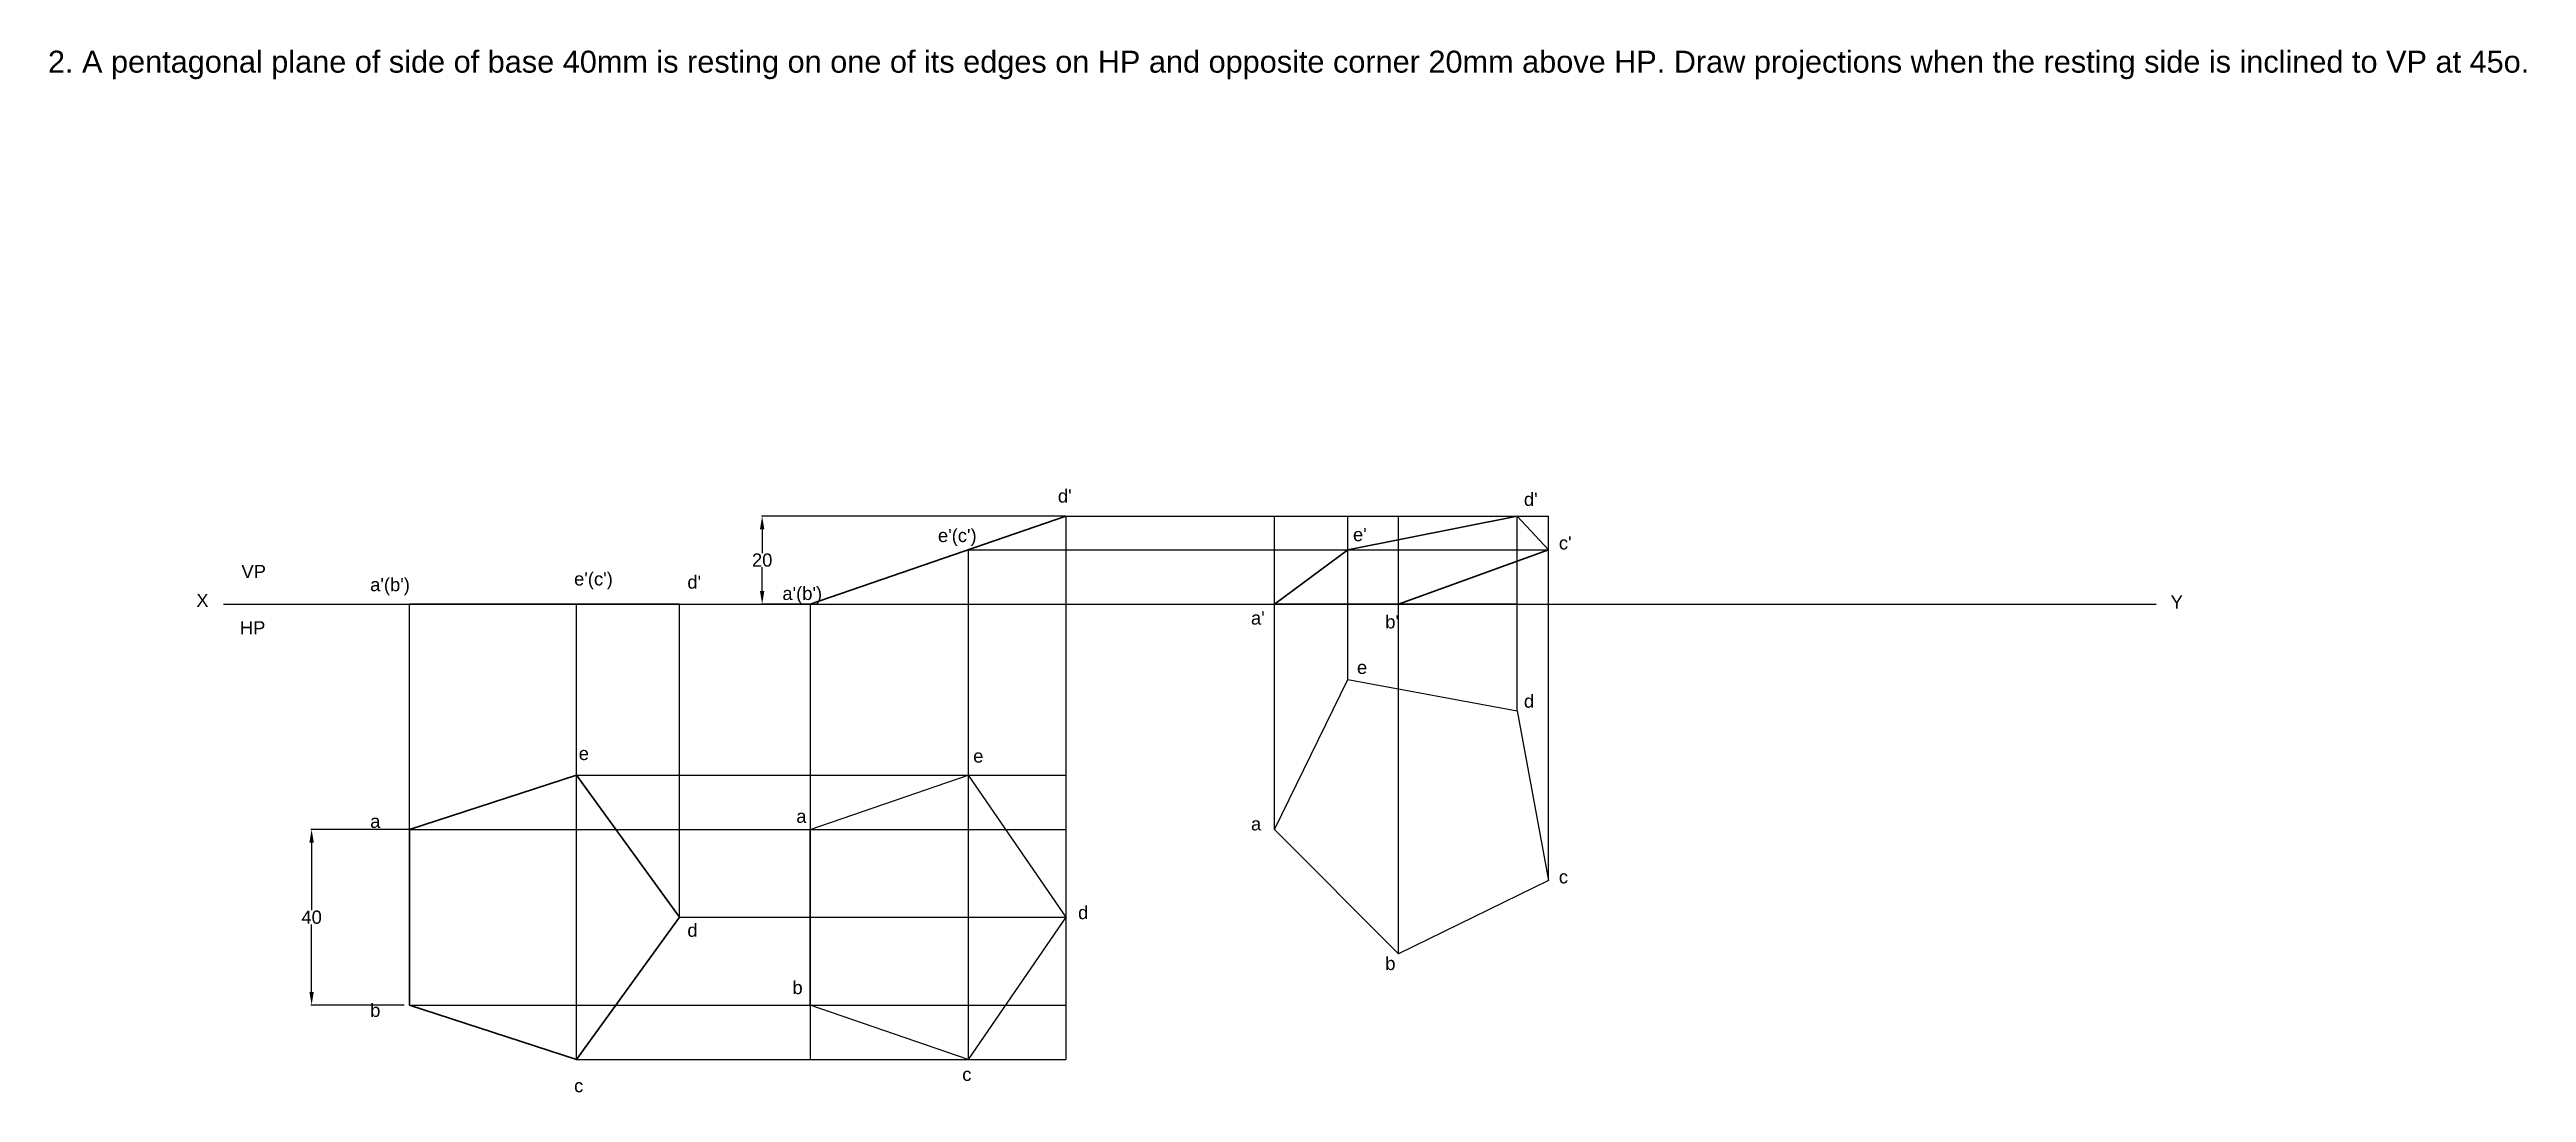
# Model space of a CAD drawing. Header units: inches. Extents: x -121 to 1883, y 50 to 290.
# Drawn here: x 540 to 1104, y 50 to 287 of the extents above; entities that cross this region are included whole.
import ezdxf

# ---------------------------------------------------------------- set-up
doc = ezdxf.new("R2010")
doc.units = ezdxf.units.IN
doc.header["$MEASUREMENT"] = 0
doc.styles.get("Standard").update_dxf_attribs({"font": 'arial.ttf'})
doc.dimstyles.get("Standard").update_dxf_attribs({"dimtxt": 3, "dimasz": 3, "dimexe": 0.18, "dimexo": 0.0625, "dimgap": 0.09, "dimtad": 0, "dimtih": 1, "dimtoh": 1, "dimdec": 0, "dimzin": 0, "dimdsep": 46, "dimtxsty": 'Standard', "dimcen": 0.09, "dimadec": 0, "dimazin": 0, "dimtfac": 1, "dimtdec": 0, "dimtofl": 0, "dimtmove": 0, "dimatfit": 3, "dimfxl": 1, "dimtolj": 1, "dimtzin": 0, "dimarcsym": 0})

msp = doc.modelspace()

# ---------------------------------------------------------------- texts
at = {"insert": (539.85, 287.14), "char_height": 5, "width": 592.7522, "attachment_point": 1}
msp.add_mtext('2. A pentagonal plane of side of base 40mm is resting on one of its edges on HP and opposite corner 20mm above HP. Draw projections when the resting side is inclined to VP at 45o.', dxfattribs=at)
at = {"char_height": 3, "attachment_point": 1}
for s, width, insert in [("d'", 7.8363, (769.92, 187.23)), ("d'", 7.8363, (876.09, 186.47)), ("e'(c')", 7.8363, (742.6, 178.23)), ("e'", 7.8363, (837.15, 178.44)), ("c'", 7.8363, (884.05, 176.53)), ('VP', 11.3583, (583.92, 170.03)), ("a'(b')", 7.8363, (613.25, 167.03)), ("e'(c')", 7.8363, (659.71, 168.34)), ("d'", 7.8363, (685.51, 167.61)), ("a'(b')", 7.8363, (707.15, 165.03)), ('X', 11.3583, (573.64, 163.43)), ("a'", 7.8363, (813.91, 159.43)), ("b'", 7.8363, (844.5, 158.56)), ('Y', 11.3583, (1023.41, 163.07)), ('HP', 11.3583, (583.56, 157.2)), ('e', 7.8363, (838.06, 148.19)), ('d', 7.8363, (876.09, 140.5)), ('e', 7.8363, (660.76, 128.58)), ('e', 7.8363, (750.63, 128.01)), ('a', 7.8363, (710.32, 114.28)), ('a', 7.8363, (613.25, 113.13)), ('a', 7.8363, (813.91, 112.55)), ('c', 7.8363, (884.05, 100.48)), ('d', 7.8363, (774.52, 92.35)), ('d', 7.8363, (685.51, 88.32)), ('b', 7.8363, (844.5, 80.75)), ('b', 7.8363, (709.45, 75.27)), ('b', 7.8363, (613.25, 70.09)), ('c', 7.8363, (659.71, 52.91)), ('c', 7.8363, (748.14, 55.5))]:
    msp.add_mtext_dynamic_manual_height_columns(s, width=width, gutter_width=15, heights=[0], dxfattribs=dict(at, insert=insert))

# ---------------------------------------------------------------- blocks, each defined once
blk = doc.blocks.new('*D3')
at = {"color": 0, "lineweight": -2, "transparency": 16777216}
for p, q in [((622.13, 109.77), (599.73, 109.77)), ((599.91, 106.77), (599.91, 91.39)), ((599.91, 72.77), (599.91, 88.15)), ((621.02, 69.77), (599.73, 69.77))]:
    blk.add_line(p, q, dxfattribs=at)
at = {"color": 0, "transparency": 16777216}
for points in [[(599.41, 106.77), (600.41, 106.77), (599.91, 109.77)], [(599.41, 72.77), (600.41, 72.77), (599.91, 69.77)]]:
    blk.add_solid(points, dxfattribs=at)
at = {"layer": 'Defpoints', "color": 0, "transparency": 16777216}
for p in [(599.91, 109.77), (622.19, 109.77), (621.08, 69.77)]:
    blk.add_point(p, dxfattribs=at)
at = {"color": 0, "transparency": 16777216, "insert": (599.91, 89.77), "char_height": 3, "attachment_point": 5}
blk.add_mtext('\\A1;40', dxfattribs=at)
blk = doc.blocks.new('*D4')
at = {"color": 0, "lineweight": -2, "transparency": 16777216}
for p, q in [((771.64, 181.13), (702.37, 181.13)), ((702.55, 178.13), (702.55, 172.73)), ((702.55, 164.09), (702.55, 169.49)), ((713.44, 161.09), (702.37, 161.09))]:
    blk.add_line(p, q, dxfattribs=at)
at = {"color": 0, "transparency": 16777216}
for points in [[(702.05, 178.13), (703.05, 178.13), (702.55, 181.13)], [(702.05, 164.09), (703.05, 164.09), (702.55, 161.09)]]:
    blk.add_solid(points, dxfattribs=at)
at = {"layer": 'Defpoints', "color": 0, "transparency": 16777216}
for p in [(702.55, 181.13), (771.7, 181.13), (713.5, 161.09)]:
    blk.add_point(p, dxfattribs=at)
at = {"color": 0, "transparency": 16777216, "insert": (702.55, 171.11), "char_height": 3, "attachment_point": 5}
blk.add_mtext('\\A1;20', dxfattribs=at)

# ---------------------------------------------------------------- dimensions: what is measured, and where the dimension line sits
for base, p1, p2, picture, middle in [((702.55, 181.13), (713.5, 161.09), (771.7, 181.13), '*D4', (702.55, 171.11)), ((599.91, 109.77), (621.08, 69.77), (622.19, 109.77), '*D3', (599.91, 89.77))]:
    dim = msp.add_linear_dim(base=base, p1=p1, p2=p2, angle=90, dimstyle='Standard')
    dim.commit()
    dim.dimension.update_dxf_attribs({"geometry": picture, "text_midpoint": middle})

# ---------------------------------------------------------------- linework, layer by layer
at = {"lineweight": 30}
for p, q in [((713.5, 161.09), (771.7, 181.13)), ((874.56, 181.13), (835.96, 173.48)), ((874.56, 181.13), (881.72, 173.48)), ((835.96, 173.48), (819.27, 161.09)), ((881.72, 173.48), (847.55, 161.09)), ((622.19, 161.09), (683.75, 161.09)), ((847.55, 161.09), (819.27, 161.09))]:
    msp.add_line(p, q, dxfattribs=at)
for p, q in [((771.7, 181.13), (771.7, 57.41)), ((771.7, 181.13), (881.72, 181.13)), ((819.27, 109.77), (819.27, 181.13)), ((835.96, 143.94), (835.96, 181.13)), ((847.55, 81.48), (847.55, 181.13)), ((874.56, 136.78), (874.56, 181.13)), ((881.72, 98.18), (881.72, 181.13)), ((749.47, 173.48), (749.47, 57.41)), ((749.47, 173.48), (881.72, 173.48)), ((579.81, 161.09), (1020.12, 161.09)), ((622.19, 109.77), (622.19, 161.09)), ((660.23, 57.41), (660.23, 161.09)), ((683.75, 89.77), (683.75, 161.09)), ((713.5, 161.09), (713.5, 57.41)), ((874.56, 161.09), (819.27, 161.09)), ((819.27, 109.77), (835.96, 143.94)), ((835.96, 143.94), (874.56, 136.78)), ((874.56, 136.78), (881.72, 98.18)), ((660.23, 122.13), (771.7, 122.13)), ((713.5, 109.77), (749.47, 122.13)), ((749.47, 122.13), (771.7, 89.77)), ((622.19, 109.77), (771.7, 109.77)), ((713.5, 69.77), (713.5, 109.77)), ((847.55, 81.48), (819.27, 109.77)), ((881.72, 98.18), (847.55, 81.48)), ((683.75, 89.77), (771.7, 89.77)), ((771.7, 89.77), (749.47, 57.41)), ((622.19, 69.77), (771.7, 69.77)), ((749.47, 57.41), (713.5, 69.77)), ((660.23, 57.41), (771.7, 57.41))]:
    msp.add_line(p, q)
msp.add_lwpolyline([(622.19, 109.77), (622.19, 69.77), (660.23, 57.41), (683.75, 89.77), (660.23, 122.13)], close=True, dxfattribs=at)

msp.set_redraw_order([(e.dxf.handle, doc.entitydb.next_handle()) for e in msp.query("TEXT MTEXT ATTDEF DIMENSION ARC_DIMENSION")])  # texts and dimensions are drawn at this point

doc.saveas('drawing.dxf')
